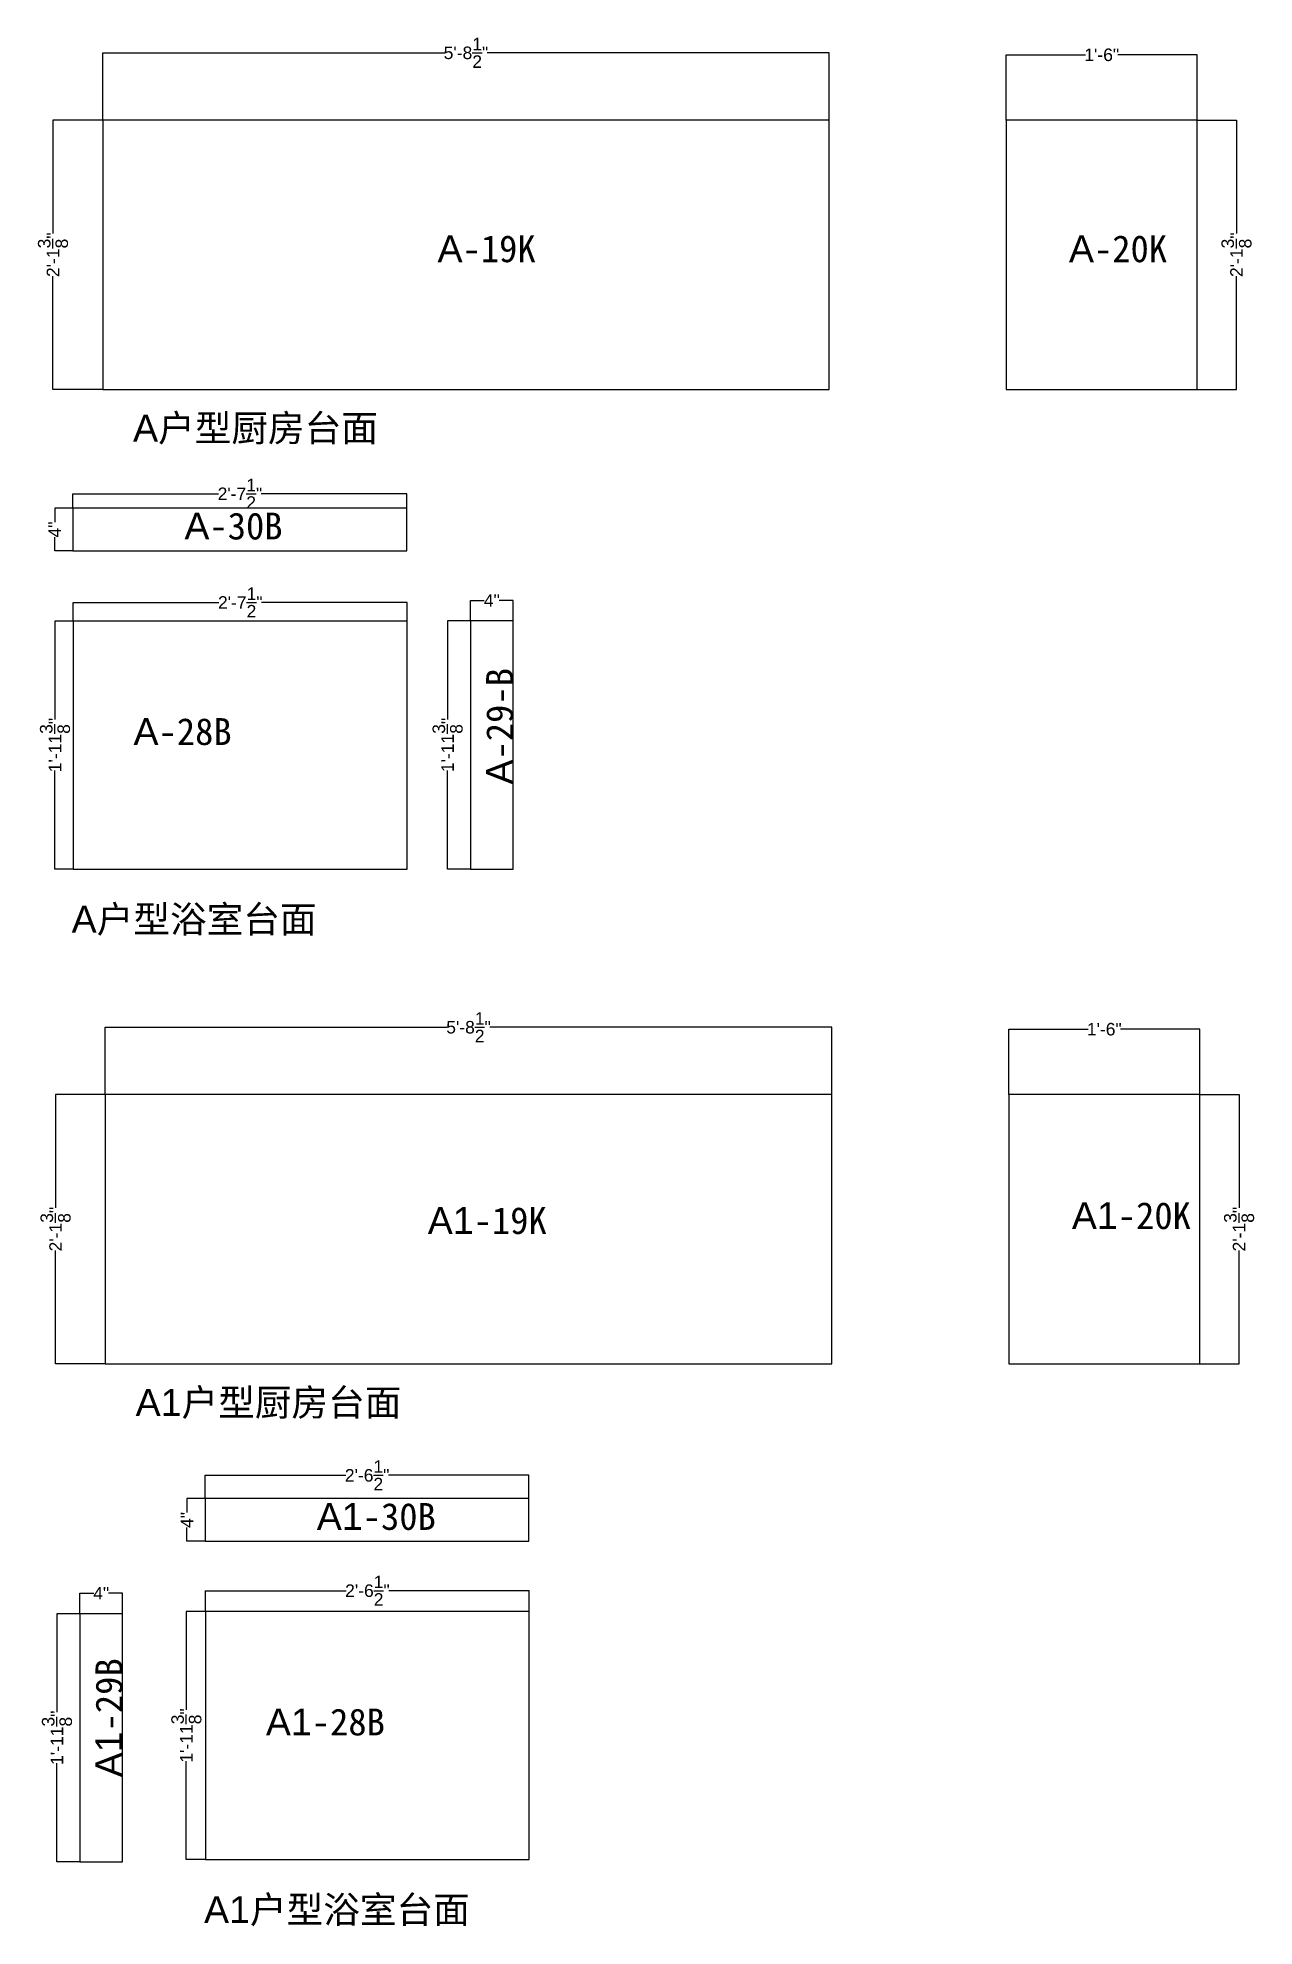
# Model space of a CAD drawing. Header units: inches. Extents: x -997106 to 39633, y -30199 to 1961.
# Drawn here: x 32989 to 35902, y -2563 to 1959 of the extents above; entities that cross this region are included whole.
import ezdxf

# ---------------------------------------------------------------- set-up
doc = ezdxf.new("R2010")
doc.units = ezdxf.units.IN
doc.header["$MEASUREMENT"] = 0
doc.layers.get('Defpoints').update_dxf_attribs({"color": 3})
doc.layers.add('编号', color=10, linetype='Continuous', plot=False)
doc.styles.get("Standard").update_dxf_attribs({"font": 'arial.ttf'})
doc.dimstyles.get("Standard").update_dxf_attribs({"dimtxt": 30, "dimasz": 1, "dimexe": 0.18, "dimexo": 0.0625, "dimgap": 0.09, "dimtad": 0, "dimtoh": 1, "dimdec": 4, "dimlfac": 0.03937, "dimzin": 0, "dimdsep": 46, "dimlunit": 4, "dimtxsty": 'Standard', "dimblk": 'ARCHTICK', "dimcen": 1, "dimadec": 0, "dimazin": 0, "dimtfac": 1, "dimtdec": 4, "dimtix": 1, "dimtofl": 0, "dimtmove": 2, "dimatfit": 3, "dimldrblk": 'ARCHTICK', "dimfxl": 1, "dimtolj": 1, "dimtzin": 0, "dimarcsym": 0})

msp = doc.modelspace()

# ---------------------------------------------------------------- texts
at = {"char_height": 64.3508622, "attachment_point": 1}
for s, insert in [('A{\\fSimSun|b0|i0|c134|p2;户型厨房台面}', (33217.02397, 1056.7076)), ('A{\\fSimSun|b0|i0|c134|p2;户型浴室台面}', (33069.9654, -119.24396)), ('A1{\\fSimSun|b0|i0|c134|p2;户型厨房台面}', (33223.17581, -1276.28234)), ('A1{\\fSimSun|b0|i0|c134|p2;户型浴室台面}', (33387.00747, -2490.63473))]:
    msp.add_mtext(s, dxfattribs=dict(at, insert=insert))
at = {"layer": '编号', "char_height": 64.3508622, "attachment_point": 1}
for s, insert in [('A{\\fSimSun|b0|i0|c134|p2;-19K}', (33946.25148, 1486.08508)), ('A{\\fSimSun|b0|i0|c134|p2;-20K}', (35458.40046, 1486.08508)), ('A{\\fSimSun|b0|i0|c134|p2;-30B}', (33340.0469, 822.15839)), ('A{\\fSimSun|b0|i0|c134|p2;-28B}', (33218.11485, 330.08713)), ('A1{\\fSimSun|b0|i0|c134|p2;-19K}', (33922.82905, -840.72769)), ('A1{\\fSimSun|b0|i0|c134|p2;-20K}', (35465.40307, -828.89937)), ('A1{\\fSimSun|b0|i0|c134|p2;-30B}', (33657.08896, -1549.23238)), ('A1{\\fSimSun|b0|i0|c134|p2;-28B}', (33535.15691, -2041.30364))]:
    msp.add_mtext(s, dxfattribs=dict(at, insert=insert))
at = {"layer": '编号', "char_height": 64.3508622, "attachment_point": 1, "rotation": 90}
for s, insert in [('A{\\fSimSun|b0|i0|c134|p2;-29-B}', (34062.66229, 171.05006)), ('A1{\\fSimSun|b0|i0|c134|p2;-29B}', (33127.04081, -2205.99868))]:
    msp.add_mtext(s, dxfattribs=dict(at, insert=insert))

# ---------------------------------------------------------------- blocks, each defined once
blk = doc.blocks.new('_ArchTick')
at = {"color": 0, "linetype": 'ByBlock', "const_width": 0.15}
blk.add_lwpolyline([(-0.5, -0.5), (0.5, 0.5)], dxfattribs=at)
blk = doc.blocks.new('*D38')
at = {"color": 0, "lineweight": -2, "transparency": 16777216}
for p, q in [((33144.3, 1762), (33144.3, 1923.2)), ((33144.3, 1923), (33963.4, 1923)), ((34884.3, 1923), (34065.2, 1923)), ((34884.3, 1762), (34884.3, 1923.2))]:
    blk.add_line(p, q, dxfattribs=at)
at = {"layer": 'Defpoints', "color": 0, "transparency": 16777216}
for p in [(34884.3, 1923), (33144.3, 1762), (34884.3, 1762)]:
    blk.add_point(p, dxfattribs=at)
at = {"color": 0, "lineweight": -2, "transparency": 16777216, "rotation": 180}
blk.add_blockref('_ArchTick', (33144.3, 1923), dxfattribs=at)
at = {"color": 0, "lineweight": -2, "transparency": 16777216}
blk.add_blockref('_ArchTick', (34884.3, 1923), dxfattribs=at)
at = {"color": 0, "transparency": 16777216, "insert": (34014.3, 1923), "char_height": 30, "attachment_point": 5}
blk.add_mtext('\\A1;5\'-8{\\H1x;\\S1/2;}"', dxfattribs=at)
blk = doc.blocks.new('*D39')
at = {"color": 0, "lineweight": -2, "transparency": 16777216}
for p, q in [((33144.2, 1762), (33025.1, 1762)), ((33025.2, 1762), (33025.2, 1490.6)), ((33025.2, 1117), (33025.2, 1388.4)), ((33144.2, 1117), (33025.1, 1117))]:
    blk.add_line(p, q, dxfattribs=at)
at = {"layer": 'Defpoints', "color": 0, "transparency": 16777216}
for p in [(33144.3, 1762), (33025.2, 1117), (33144.3, 1117)]:
    blk.add_point(p, dxfattribs=at)
at = {"color": 0, "lineweight": -2, "transparency": 16777216}
for p, rotation in [((33025.2, 1762), 90), ((33025.2, 1117), 270)]:
    blk.add_blockref('_ArchTick', p, dxfattribs=dict(at, rotation=rotation))
at = {"color": 0, "transparency": 16777216, "insert": (33025.2, 1439.5), "char_height": 30, "attachment_point": 5, "rotation": 90}
blk.add_mtext('\\A1;2\'-1{\\H1x;\\S3/8;}"', dxfattribs=at)
blk = doc.blocks.new('*D40')
at = {"color": 0, "lineweight": -2, "transparency": 16777216}
for p, q in [((35308.4, 1762), (35308.4, 1918.3)), ((35308.4, 1918.1), (35498.3, 1918.1)), ((35765.4, 1918.1), (35575.4, 1918.1)), ((35765.4, 1762), (35765.4, 1918.3))]:
    blk.add_line(p, q, dxfattribs=at)
at = {"layer": 'Defpoints', "color": 0, "transparency": 16777216}
for p in [(35765.4, 1918.1), (35308.4, 1762), (35765.4, 1762)]:
    blk.add_point(p, dxfattribs=at)
at = {"color": 0, "lineweight": -2, "transparency": 16777216, "rotation": 180}
blk.add_blockref('_ArchTick', (35308.4, 1918.1), dxfattribs=at)
at = {"color": 0, "lineweight": -2, "transparency": 16777216}
blk.add_blockref('_ArchTick', (35765.4, 1918.1), dxfattribs=at)
at = {"color": 0, "transparency": 16777216, "insert": (35536.9, 1918.1), "char_height": 30, "attachment_point": 5}
blk.add_mtext('\\A1;1\'-6"', dxfattribs=at)
blk = doc.blocks.new('*D41')
at = {"color": 0, "lineweight": -2, "transparency": 16777216}
for p, q in [((35765.4, 1762), (35859.8, 1762)), ((35859.6, 1762), (35859.6, 1490.6)), ((35859.6, 1117), (35859.6, 1388.4)), ((35765.4, 1117), (35859.8, 1117))]:
    blk.add_line(p, q, dxfattribs=at)
at = {"layer": 'Defpoints', "color": 0, "transparency": 16777216}
for p in [(35765.4, 1762), (35765.4, 1117), (35859.6, 1117)]:
    blk.add_point(p, dxfattribs=at)
at = {"color": 0, "lineweight": -2, "transparency": 16777216}
for p, rotation in [((35859.6, 1762), 90), ((35859.6, 1117), 270)]:
    blk.add_blockref('_ArchTick', p, dxfattribs=dict(at, rotation=rotation))
at = {"color": 0, "transparency": 16777216, "insert": (35859.6, 1439.5), "char_height": 30, "attachment_point": 5, "rotation": 90}
blk.add_mtext('\\A1;2\'-1{\\H1x;\\S3/8;}"', dxfattribs=at)
blk = doc.blocks.new('*D82')
at = {"color": 0, "lineweight": -2, "transparency": 16777216}
for p, q in [((33150.4, -571), (33150.4, -409.8)), ((33150.4, -410), (33969.5, -410)), ((34890.4, -410), (34071.3, -410)), ((34890.4, -571), (34890.4, -409.8))]:
    blk.add_line(p, q, dxfattribs=at)
at = {"layer": 'Defpoints', "color": 0, "transparency": 16777216}
for p in [(34890.4, -410), (33150.4, -571), (34890.4, -571)]:
    blk.add_point(p, dxfattribs=at)
at = {"color": 0, "lineweight": -2, "transparency": 16777216, "rotation": 180}
blk.add_blockref('_ArchTick', (33150.4, -410), dxfattribs=at)
at = {"color": 0, "lineweight": -2, "transparency": 16777216}
blk.add_blockref('_ArchTick', (34890.4, -410), dxfattribs=at)
at = {"color": 0, "transparency": 16777216, "insert": (34020.4, -410), "char_height": 30, "attachment_point": 5}
blk.add_mtext('\\A1;5\'-8{\\H1x;\\S1/2;}"', dxfattribs=at)
blk = doc.blocks.new('*D83')
at = {"color": 0, "lineweight": -2, "transparency": 16777216}
for p, q in [((33150.3, -571), (33031.2, -571)), ((33031.4, -571), (33031.4, -842.4)), ((33031.4, -1216), (33031.4, -944.6)), ((33150.3, -1216), (33031.2, -1216))]:
    blk.add_line(p, q, dxfattribs=at)
at = {"layer": 'Defpoints', "color": 0, "transparency": 16777216}
for p in [(33150.4, -571), (33031.4, -1216), (33150.4, -1216)]:
    blk.add_point(p, dxfattribs=at)
at = {"color": 0, "lineweight": -2, "transparency": 16777216}
for p, rotation in [((33031.4, -571), 90), ((33031.4, -1216), 270)]:
    blk.add_blockref('_ArchTick', p, dxfattribs=dict(at, rotation=rotation))
at = {"color": 0, "transparency": 16777216, "insert": (33031.4, -893.5), "char_height": 30, "attachment_point": 5, "rotation": 90}
blk.add_mtext('\\A1;2\'-1{\\H1x;\\S3/8;}"', dxfattribs=at)
blk = doc.blocks.new('*D84')
at = {"color": 0, "lineweight": -2, "transparency": 16777216}
for p, q in [((35314.5, -571), (35314.5, -414.7)), ((35314.5, -414.9), (35504.5, -414.9)), ((35771.5, -414.9), (35581.6, -414.9)), ((35771.5, -571), (35771.5, -414.7))]:
    blk.add_line(p, q, dxfattribs=at)
at = {"layer": 'Defpoints', "color": 0, "transparency": 16777216}
for p in [(35771.5, -414.9), (35314.5, -571), (35771.5, -571)]:
    blk.add_point(p, dxfattribs=at)
at = {"color": 0, "lineweight": -2, "transparency": 16777216, "rotation": 180}
blk.add_blockref('_ArchTick', (35314.5, -414.9), dxfattribs=at)
at = {"color": 0, "lineweight": -2, "transparency": 16777216}
blk.add_blockref('_ArchTick', (35771.5, -414.9), dxfattribs=at)
at = {"color": 0, "transparency": 16777216, "insert": (35543, -414.9), "char_height": 30, "attachment_point": 5}
blk.add_mtext('\\A1;1\'-6"', dxfattribs=at)
blk = doc.blocks.new('*D85')
at = {"color": 0, "lineweight": -2, "transparency": 16777216}
for p, q in [((35771.6, -571), (35866, -571)), ((35865.8, -571), (35865.8, -842.4)), ((35865.8, -1216), (35865.8, -944.6)), ((35771.6, -1216), (35866, -1216))]:
    blk.add_line(p, q, dxfattribs=at)
at = {"layer": 'Defpoints', "color": 0, "transparency": 16777216}
for p in [(35771.5, -571), (35771.5, -1216), (35865.8, -1216)]:
    blk.add_point(p, dxfattribs=at)
at = {"color": 0, "lineweight": -2, "transparency": 16777216}
for p, rotation in [((35865.8, -571), 90), ((35865.8, -1216), 270)]:
    blk.add_blockref('_ArchTick', p, dxfattribs=dict(at, rotation=rotation))
at = {"color": 0, "transparency": 16777216, "insert": (35865.8, -893.5), "char_height": 30, "attachment_point": 5, "rotation": 90}
blk.add_mtext('\\A1;2\'-1{\\H1x;\\S3/8;}"', dxfattribs=at)
blk = doc.blocks.new('*D915')
at = {"color": 0, "lineweight": -2, "transparency": 16777216}
for p, q in [((33089.6, -1814.3), (33034.5, -1814.3)), ((33034.7, -1814.3), (33034.7, -2050.2)), ((33034.7, -2408.3), (33034.7, -2172.4)), ((33089.6, -2408.3), (33034.5, -2408.3))]:
    blk.add_line(p, q, dxfattribs=at)
at = {"layer": 'Defpoints', "color": 0, "transparency": 16777216}
for p in [(33089.7, -1814.3), (33034.7, -2408.3), (33089.7, -2408.3)]:
    blk.add_point(p, dxfattribs=at)
at = {"color": 0, "lineweight": -2, "transparency": 16777216}
for p, rotation in [((33034.7, -1814.3), 90), ((33034.7, -2408.3), 270)]:
    blk.add_blockref('_ArchTick', p, dxfattribs=dict(at, rotation=rotation))
at = {"color": 0, "transparency": 16777216, "insert": (33034.7, -2111.3), "char_height": 30, "attachment_point": 5, "rotation": 90}
blk.add_mtext('\\A1;1\'-11{\\H1x;\\S3/8;}"', dxfattribs=at)
blk = doc.blocks.new('*D916')
at = {"color": 0, "lineweight": -2, "transparency": 16777216}
for p, q in [((33089.7, -1814.3), (33089.7, -1765)), ((33089.7, -1765.2), (33122.7, -1765.2)), ((33191.7, -1765.2), (33158.6, -1765.2)), ((33191.7, -1814.3), (33191.7, -1765))]:
    blk.add_line(p, q, dxfattribs=at)
at = {"layer": 'Defpoints', "color": 0, "transparency": 16777216}
for p in [(33191.7, -1765.2), (33089.7, -1814.3), (33191.7, -1814.3)]:
    blk.add_point(p, dxfattribs=at)
at = {"color": 0, "lineweight": -2, "transparency": 16777216, "rotation": 180}
blk.add_blockref('_ArchTick', (33089.7, -1765.2), dxfattribs=at)
at = {"color": 0, "lineweight": -2, "transparency": 16777216}
blk.add_blockref('_ArchTick', (33191.7, -1765.2), dxfattribs=at)
at = {"color": 0, "transparency": 16777216, "insert": (33140.7, -1765.2), "char_height": 30, "attachment_point": 5}
blk.add_mtext('\\A1;4"', dxfattribs=at)
blk = doc.blocks.new('*D914')
at = {"color": 0, "lineweight": -2, "transparency": 16777216}
for p, q in [((33390, -1538.8), (33346, -1538.8)), ((33346.2, -1538.8), (33346.2, -1571.9)), ((33346.2, -1640.8), (33346.2, -1607.7)), ((33390, -1640.8), (33346, -1640.8))]:
    blk.add_line(p, q, dxfattribs=at)
at = {"layer": 'Defpoints', "color": 0, "transparency": 16777216}
for p in [(33390.1, -1538.8), (33346.2, -1640.8), (33390.1, -1640.8)]:
    blk.add_point(p, dxfattribs=at)
at = {"color": 0, "lineweight": -2, "transparency": 16777216}
for p, rotation in [((33346.2, -1538.8), 90), ((33346.2, -1640.8), 270)]:
    blk.add_blockref('_ArchTick', p, dxfattribs=dict(at, rotation=rotation))
at = {"color": 0, "transparency": 16777216, "insert": (33346.2, -1589.8), "char_height": 30, "attachment_point": 5, "rotation": 90}
blk.add_mtext('\\A1;4"', dxfattribs=at)
blk = doc.blocks.new('*D917')
at = {"color": 0, "lineweight": -2, "transparency": 16777216}
for p, q in [((33390.1, -1537.1), (33390.1, -1482.7)), ((33390.1, -1482.9), (33726.4, -1482.9)), ((34165.1, -1482.9), (33828.7, -1482.9)), ((34165.1, -1538.7), (34165.1, -1482.7))]:
    blk.add_line(p, q, dxfattribs=at)
at = {"layer": 'Defpoints', "color": 0, "transparency": 16777216}
for p in [(34165.1, -1482.9), (33390.1, -1537.1), (34165.1, -1538.8)]:
    blk.add_point(p, dxfattribs=at)
at = {"color": 0, "lineweight": -2, "transparency": 16777216, "rotation": 180}
blk.add_blockref('_ArchTick', (33390.1, -1482.9), dxfattribs=at)
at = {"color": 0, "lineweight": -2, "transparency": 16777216}
blk.add_blockref('_ArchTick', (34165.1, -1482.9), dxfattribs=at)
at = {"color": 0, "transparency": 16777216, "insert": (33777.6, -1482.9), "char_height": 30, "attachment_point": 5}
blk.add_mtext('\\A1;2\'-6{\\H1x;\\S1/2;}"', dxfattribs=at)
blk = doc.blocks.new('*D918')
at = {"color": 0, "lineweight": -2, "transparency": 16777216}
for p, q in [((33390.8, -1808.9), (33390.8, -1758.9)), ((33390.8, -1759.1), (33727.2, -1759.1)), ((34165.8, -1759.1), (33829.5, -1759.1)), ((34165.8, -1808.9), (34165.8, -1758.9))]:
    blk.add_line(p, q, dxfattribs=at)
at = {"layer": 'Defpoints', "color": 0, "transparency": 16777216}
for p in [(34165.8, -1759.1), (33390.8, -1808.9), (34165.8, -1808.9)]:
    blk.add_point(p, dxfattribs=at)
at = {"color": 0, "lineweight": -2, "transparency": 16777216, "rotation": 180}
blk.add_blockref('_ArchTick', (33390.8, -1759.1), dxfattribs=at)
at = {"color": 0, "lineweight": -2, "transparency": 16777216}
blk.add_blockref('_ArchTick', (34165.8, -1759.1), dxfattribs=at)
at = {"color": 0, "transparency": 16777216, "insert": (33778.3, -1759.1), "char_height": 30, "attachment_point": 5}
blk.add_mtext('\\A1;2\'-6{\\H1x;\\S1/2;}"', dxfattribs=at)
blk = doc.blocks.new('*D919')
at = {"color": 0, "lineweight": -2, "transparency": 16777216}
for p, q in [((33390.8, -1808.9), (33344.4, -1808.9)), ((33344.6, -1808.9), (33344.6, -2044.8)), ((33344.6, -2402.9), (33344.6, -2167)), ((33390.8, -2402.9), (33344.4, -2402.9))]:
    blk.add_line(p, q, dxfattribs=at)
at = {"layer": 'Defpoints', "color": 0, "transparency": 16777216}
for p in [(33390.8, -1808.9), (33344.6, -2402.9), (33390.8, -2402.9)]:
    blk.add_point(p, dxfattribs=at)
at = {"color": 0, "lineweight": -2, "transparency": 16777216}
for p, rotation in [((33344.6, -1808.9), 90), ((33344.6, -2402.9), 270)]:
    blk.add_blockref('_ArchTick', p, dxfattribs=dict(at, rotation=rotation))
at = {"color": 0, "transparency": 16777216, "insert": (33344.6, -2105.9), "char_height": 30, "attachment_point": 5, "rotation": 90}
blk.add_mtext('\\A1;1\'-11{\\H1x;\\S3/8;}"', dxfattribs=at)
blk = doc.blocks.new('*D1160')
at = {"color": 0, "lineweight": -2, "transparency": 16777216}
for p, q in [((34025.2, 562.7), (33970.2, 562.7)), ((33970.3, 562.7), (33970.3, 326.8)), ((33970.3, -31.3), (33970.3, 204.6)), ((34025.2, -31.3), (33970.2, -31.3))]:
    blk.add_line(p, q, dxfattribs=at)
at = {"layer": 'Defpoints', "color": 0, "transparency": 16777216}
for p in [(34025.3, 562.7), (33970.3, -31.3), (34025.3, -31.3)]:
    blk.add_point(p, dxfattribs=at)
at = {"color": 0, "lineweight": -2, "transparency": 16777216}
for p, rotation in [((33970.3, 562.7), 90), ((33970.3, -31.3), 270)]:
    blk.add_blockref('_ArchTick', p, dxfattribs=dict(at, rotation=rotation))
at = {"color": 0, "transparency": 16777216, "insert": (33970.3, 265.7), "char_height": 30, "attachment_point": 5, "rotation": 90}
blk.add_mtext('\\A1;1\'-11{\\H1x;\\S3/8;}"', dxfattribs=at)
blk = doc.blocks.new('*D1161')
at = {"color": 0, "lineweight": -2, "transparency": 16777216}
for p, q in [((34025.3, 562.8), (34025.3, 612)), ((34025.3, 611.8), (34058.3, 611.8)), ((34127.3, 611.8), (34094.2, 611.8)), ((34127.3, 562.8), (34127.3, 612))]:
    blk.add_line(p, q, dxfattribs=at)
at = {"layer": 'Defpoints', "color": 0, "transparency": 16777216}
for p in [(34127.3, 611.8), (34025.3, 562.7), (34127.3, 562.7)]:
    blk.add_point(p, dxfattribs=at)
at = {"color": 0, "lineweight": -2, "transparency": 16777216, "rotation": 180}
blk.add_blockref('_ArchTick', (34025.3, 611.8), dxfattribs=at)
at = {"color": 0, "lineweight": -2, "transparency": 16777216}
blk.add_blockref('_ArchTick', (34127.3, 611.8), dxfattribs=at)
at = {"color": 0, "transparency": 16777216, "insert": (34076.3, 611.8), "char_height": 30, "attachment_point": 5}
blk.add_mtext('\\A1;4"', dxfattribs=at)
blk = doc.blocks.new('*D1162')
at = {"color": 0, "lineweight": -2, "transparency": 16777216}
for p, q in [((33073.8, 562.5), (33073.8, 607.2)), ((33073.8, 607), (33422.6, 607)), ((33873.8, 607), (33524.9, 607)), ((33873.8, 562.5), (33873.8, 607.2))]:
    blk.add_line(p, q, dxfattribs=at)
at = {"layer": 'Defpoints', "color": 0, "transparency": 16777216}
for p in [(33873.8, 607), (33073.8, 562.5), (33873.8, 562.5)]:
    blk.add_point(p, dxfattribs=at)
at = {"color": 0, "lineweight": -2, "transparency": 16777216, "rotation": 180}
blk.add_blockref('_ArchTick', (33073.8, 607), dxfattribs=at)
at = {"color": 0, "lineweight": -2, "transparency": 16777216}
blk.add_blockref('_ArchTick', (33873.8, 607), dxfattribs=at)
at = {"color": 0, "transparency": 16777216, "insert": (33473.8, 607), "char_height": 30, "attachment_point": 5}
blk.add_mtext('\\A1;2\'-7{\\H1x;\\S1/2;}"', dxfattribs=at)
blk = doc.blocks.new('*D1163')
at = {"color": 0, "lineweight": -2, "transparency": 16777216}
for p, q in [((33073.7, 562.5), (33029.8, 562.5)), ((33030, 562.5), (33030, 326.6)), ((33030, -31.5), (33030, 204.4)), ((33073.7, -31.5), (33029.8, -31.5))]:
    blk.add_line(p, q, dxfattribs=at)
at = {"layer": 'Defpoints', "color": 0, "transparency": 16777216}
for p in [(33073.8, 562.5), (33030, -31.5), (33073.8, -31.5)]:
    blk.add_point(p, dxfattribs=at)
at = {"color": 0, "lineweight": -2, "transparency": 16777216}
for p, rotation in [((33030, 562.5), 90), ((33030, -31.5), 270)]:
    blk.add_blockref('_ArchTick', p, dxfattribs=dict(at, rotation=rotation))
at = {"color": 0, "transparency": 16777216, "insert": (33030, 265.5), "char_height": 30, "attachment_point": 5, "rotation": 90}
blk.add_mtext('\\A1;1\'-11{\\H1x;\\S3/8;}"', dxfattribs=at)
blk = doc.blocks.new('*D1164')
at = {"color": 0, "lineweight": -2, "transparency": 16777216}
for p, q in [((33073, 832.6), (33029.3, 832.6)), ((33029.5, 832.6), (33029.5, 799.5)), ((33073, 730.6), (33029.3, 730.6)), ((33029.5, 730.6), (33029.5, 763.7))]:
    blk.add_line(p, q, dxfattribs=at)
at = {"layer": 'Defpoints', "color": 0, "transparency": 16777216}
for p in [(33073, 832.6), (33029.5, 730.6), (33073, 730.6)]:
    blk.add_point(p, dxfattribs=at)
at = {"color": 0, "lineweight": -2, "transparency": 16777216}
for p, rotation in [((33029.5, 832.6), 90), ((33029.5, 730.6), 270)]:
    blk.add_blockref('_ArchTick', p, dxfattribs=dict(at, rotation=rotation))
at = {"color": 0, "transparency": 16777216, "insert": (33029.5, 781.6), "char_height": 30, "attachment_point": 5, "rotation": 90}
blk.add_mtext('\\A1;4"', dxfattribs=at)
blk = doc.blocks.new('*D1165')
at = {"color": 0, "lineweight": -2, "transparency": 16777216}
for p, q in [((33073, 832.7), (33073, 867.4)), ((33073, 867.2), (33421.9, 867.2)), ((33873, 867.2), (33524.2, 867.2)), ((33873, 832.7), (33873, 867.4))]:
    blk.add_line(p, q, dxfattribs=at)
at = {"layer": 'Defpoints', "color": 0, "transparency": 16777216}
for p in [(33873, 867.2), (33073, 832.6), (33873, 832.6)]:
    blk.add_point(p, dxfattribs=at)
at = {"color": 0, "lineweight": -2, "transparency": 16777216, "rotation": 180}
blk.add_blockref('_ArchTick', (33073, 867.2), dxfattribs=at)
at = {"color": 0, "lineweight": -2, "transparency": 16777216}
blk.add_blockref('_ArchTick', (33873, 867.2), dxfattribs=at)
at = {"color": 0, "transparency": 16777216, "insert": (33473, 867.2), "char_height": 30, "attachment_point": 5}
blk.add_mtext('\\A1;2\'-7{\\H1x;\\S1/2;}"', dxfattribs=at)

# ---------------------------------------------------------------- dimensions: what is measured, and where the dimension line sits
for base, p1, p2, picture, middle in [((34884.25657, 1923.0391), (33144.25657, 1761.97634), (34884.25657, 1761.97634), '*D38', (34014.25657, 1923.0391)), ((35765.37072, 1918.07576), (35308.37072, 1761.97634), (35765.37072, 1761.97634), '*D40', (35536.87072, 1918.07576)), ((33873.03735, 867.23371), (33073.03735, 832.60527), (33873.03735, 832.60527), '*D1165', (33473.03735, 867.23371)), ((33873.77064, 607.03972), (33073.77064, 562.4729), (33873.77064, 562.4729), '*D1162', (33473.77064, 607.03972)), ((34127.27653, 611.82025), (34025.27653, 562.71939), (34127.27653, 562.71939), '*D1161', (34076.27653, 611.82025)), ((34890.4084, -409.95085), (33150.4084, -571.01361), (34890.4084, -571.01361), '*D82', (34020.4084, -409.95085)), ((35771.52255, -414.91419), (35314.52255, -571.01361), (35771.52255, -571.01361), '*D84', (35543.02255, -414.91419)), ((34165.0794148346, -1482.8688946191), (33390.0794148346, -1537.128301268), (34165.0794148346, -1538.7855010021), '*D917', (33777.5794148346, -1482.8688946191)), ((33191.65505, -1765.2285), (33089.65505, -1814.32936), (33191.65505, -1814.32936), '*D916', (33140.65505, -1765.2285)), ((34165.8127011497, -1759.0987114474), (33390.8127011497, -1808.9178731485), (34165.8127011497, -1808.9178731485), '*D918', (33778.3127011497, -1759.0987114474))]:
    dim = msp.add_linear_dim(base=base, p1=p1, p2=p2, dimstyle='Standard')
    dim.commit()
    dim.dimension.update_dxf_attribs({"geometry": picture, "text_midpoint": middle})
for base, p1, p2, picture, middle in [((33025.2479728953, 1116.9763357264), (33144.2565672841, 1761.9763357264), (33144.2565672841, 1116.9763357264), '*D39', (33025.2479728953, 1439.4763357264)), ((35859.620697396, 1116.9763357264), (35765.3707177713, 1761.9763357264), (35765.3707177713, 1116.9763357264), '*D41', (35859.620697396, 1439.4763357264)), ((33029.5016, 730.60527), (33073.03735, 832.60527), (33073.03735, 730.60527), '*D1164', (33029.5016, 781.60527)), ((33029.95103, -31.5271), (33073.77064, 562.4729), (33073.77064, -31.5271), '*D1163', (33029.95103, 265.4729)), ((33970.33084, -31.28061), (34025.27653, 562.71939), (34025.27653, -31.28061), '*D1160', (33970.33084, 265.71939)), ((33031.3998084881, -1216.0136075602), (33150.4084028769, -571.0136075602), (33150.4084028769, -1216.0136075602), '*D83', (33031.3998084881, -893.5136075602)), ((35865.7725329888, -1216.0136075602), (35771.5225533641, -571.0136075602), (35771.5225533641, -1216.0136075602), '*D85', (35865.7725329888, -893.5136075602)), ((33346.19142, -1640.7855), (33390.07941, -1538.7855), (33390.07941, -1640.7855), '*D914', (33346.19142, -1589.7855)), ((33344.61709, -2402.91787), (33390.8127, -1808.91787), (33390.8127, -2402.91787), '*D919', (33344.61709, -2105.91787)), ((33034.70935, -2408.32936), (33089.65505, -1814.32936), (33089.65505, -2408.32936), '*D915', (33034.70935, -2111.32936))]:
    dim = msp.add_linear_dim(base=base, p1=p1, p2=p2, angle=90, dimstyle='Standard')
    dim.commit()
    dim.dimension.update_dxf_attribs({"geometry": picture, "text_midpoint": middle})

# ---------------------------------------------------------------- linework, layer by layer
for points in [[(33144.25657, 1116.97634), (34884.25657, 1116.97634), (34884.25657, 1761.97634), (33144.25657, 1761.97634)], [(35308.37072, 1116.97634), (35765.37072, 1116.97634), (35765.37072, 1761.97634), (35308.37072, 1761.97634)], [(33073.03735, 730.60527), (33873.03735, 730.60527), (33873.03735, 832.60527), (33073.03735, 832.60527)], [(33073.77064, -31.5271), (33873.77064, -31.5271), (33873.77064, 562.4729), (33073.77064, 562.4729)], [(34025.27653, -31.28061), (34127.27653, -31.28061), (34127.27653, 562.71939), (34025.27653, 562.71939)], [(33150.4084, -1216.01361), (34890.4084, -1216.01361), (34890.4084, -571.01361), (33150.4084, -571.01361)], [(35314.52255, -1216.01361), (35771.52255, -1216.01361), (35771.52255, -571.01361), (35314.52255, -571.01361)], [(33390.07941, -1640.7855), (34165.07941, -1640.7855), (34165.07941, -1538.7855), (33390.07941, -1538.7855)], [(33089.65505, -2408.32936), (33191.65505, -2408.32936), (33191.65505, -1814.32936), (33089.65505, -1814.32936)], [(33390.8127, -2402.91787), (34165.8127, -2402.91787), (34165.8127, -1808.91787), (33390.8127, -1808.91787)]]:
    msp.add_lwpolyline(points, close=True)

msp.set_redraw_order([(e.dxf.handle, doc.entitydb.next_handle()) for e in msp.query("TEXT MTEXT ATTDEF DIMENSION ARC_DIMENSION")])  # texts and dimensions are drawn at this point

doc.saveas('drawing.dxf')
